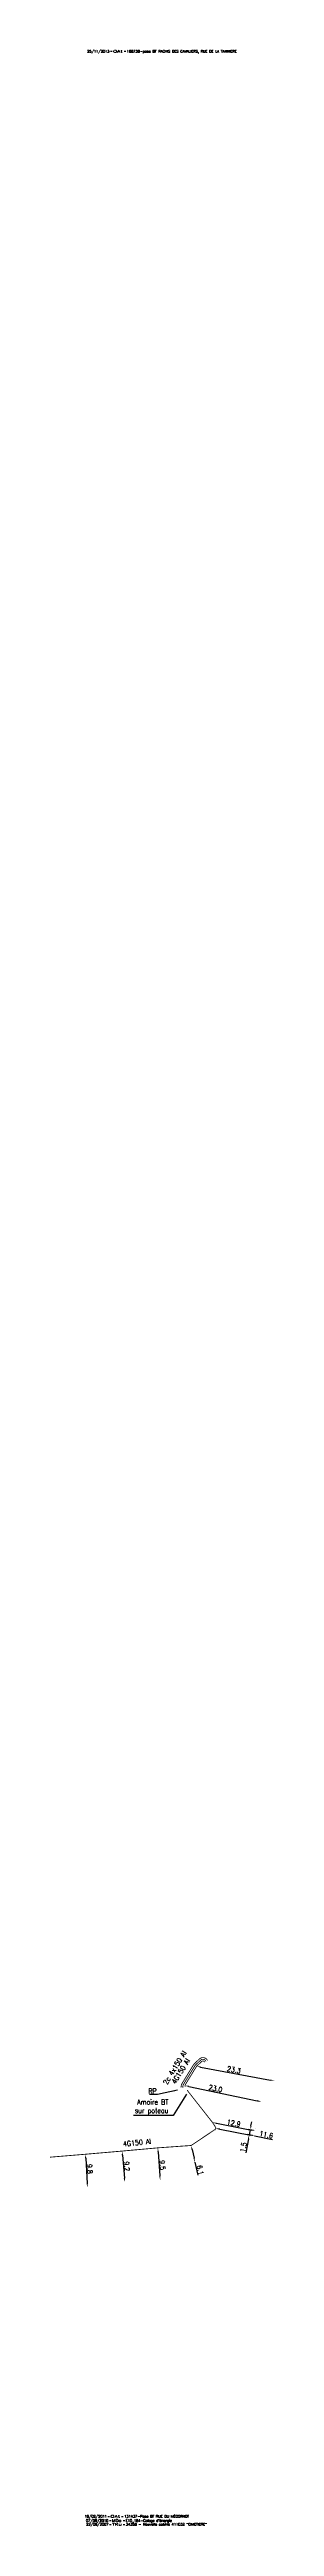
# Model space of a CAD drawing. Header units: millimetres. Extents: x 173000 to 173998, y 130000 to 131000.
# Drawn here: x 173000 to 173066, y 130010 to 130740 of the extents above; entities that cross this region are included whole.
import ezdxf
from ezdxf.enums import TextEntityAlignment as Align

# ---------------------------------------------------------------- set-up
doc = ezdxf.new("R2010")
doc.units = ezdxf.units.MM
doc.header["$PDMODE"] = 34
doc.linetypes.add('B_ST_Al', pattern=[2000, 1000, 1000])
doc.layers.get('0').update_dxf_attribs({"linetype": 'CONTINUOUS'})
doc.layers.get('Defpoints').update_dxf_attribs({"linetype": 'CONTINUOUS'})
doc.layers.add('B_100', color=3, linetype='CONTINUOUS')
doc.layers.add('B_110', color=1, linetype='CONTINUOUS')
doc.layers.add('B_910', color=7, linetype='CONTINUOUS', plot=False)
doc.styles.get("Standard").update_dxf_attribs({"font": 'romans.shx', "width": 0.85})
doc.dimstyles.get("Standard").update_dxf_attribs({"dimtxt": 1.5, "dimasz": 1.2, "dimexe": 0.625, "dimexo": 0.625, "dimgap": 0.25, "dimtad": 1, "dimdec": 1, "dimzin": 0, "dimdsep": 46, "dimtxsty": 'Standard', "dimcen": -0.5, "dimadec": 0, "dimazin": 0, "dimtfac": 1, "dimtdec": 1, "dimtmove": 0, "dimatfit": 3, "dimfxl": 1, "dimtolj": 1, "dimtzin": 0, "dimarcsym": 0})

# ---------------------------------------------------------------- blocks, each defined once
blk = doc.blocks.new('GIS_MODF')
at = {"color": 0, "linetype": 'Continuous', "flags": 128}
for points in [[(-2.26, -0.01), (-1.76, -0.01)], [(1.76, -0.01), (2.26, -0.01)]]:
    blk.add_lwpolyline(points, dxfattribs=at)
at = {"color": 0, "linetype": 'Continuous'}
blk.add_attdef('DATE', text='', height=0.75, dxfattribs=at).set_placement((-2.58, -0.39), align=Align.RIGHT)
at = {"color": 0, "linetype": 'Continuous', "width": 3.590909}
blk.add_attdef('USER', text='', height=0.75, dxfattribs=at).set_placement((-1.52, -0.39), (1.31, -0.39), align=Align.FIT)
at = {"color": 0, "linetype": 'Continuous'}
blk.add_attdef('DESC', (2.53, -0.39), '', height=0.75, dxfattribs=at)
blk = doc.blocks.new('*D109')
at = {"layer": 'B_110', "color": 0, "linetype": 'Continuous', "lineweight": -2}
blk.add_line((173044.3, 130145.39), (173064.85, 130141.53), dxfattribs=at)
at = {"layer": 'B_110', "color": 0, "linetype": 'Continuous'}
for points in [[(173044.34, 130145.59), (173044.27, 130145.19), (173043.13, 130145.61)], [(173064.88, 130141.73), (173064.81, 130141.34), (173066.02, 130141.31)]]:
    blk.add_solid(points, dxfattribs=at)
at = {"layer": 'Defpoints', "color": 0, "linetype": 'Continuous'}
for p in [(173043.13, 130145.61), (173066.02, 130141.31), (173066.02, 130141.31)]:
    blk.add_point(p, dxfattribs=at)
at = {"layer": 'B_110', "color": 0, "linetype": 'Continuous', "insert": (173054.11, 130144.57), "char_height": 1.5, "attachment_point": 5, "rotation": 349.3641}
blk.add_mtext('\\A1;23.3', dxfattribs=at)
blk = doc.blocks.new('*D110')
at = {"layer": 'B_110', "color": 0, "linetype": 'Continuous', "lineweight": -2}
blk.add_line((173040.83, 130139.69), (173060.99, 130135.44), dxfattribs=at)
at = {"layer": 'B_110', "color": 0, "linetype": 'Continuous'}
for points in [[(173040.87, 130139.89), (173040.79, 130139.5), (173039.66, 130139.94)], [(173061.03, 130135.64), (173060.95, 130135.24), (173062.16, 130135.19)]]:
    blk.add_solid(points, dxfattribs=at)
at = {"layer": 'Defpoints', "color": 0, "linetype": 'Continuous'}
for p in [(173039.66, 130139.94), (173062.16, 130135.19), (173062.16, 130135.19)]:
    blk.add_point(p, dxfattribs=at)
at = {"layer": 'B_110', "color": 0, "linetype": 'Continuous', "insert": (173048.7, 130139.06), "char_height": 1.5, "attachment_point": 5, "rotation": 348.0802}
blk.add_mtext('\\A1;23.0', dxfattribs=at)
blk = doc.blocks.new('*D111')
at = {"layer": 'B_110', "color": 0, "linetype": 'Continuous', "lineweight": -2}
for p, q in [((173048.63, 130126.71), (173048.63, 130126.7)), ((173049.93, 130127.09), (173059, 130125.32)), ((173060.18, 130125.1), (173065.48, 130124.07))]:
    blk.add_line(p, q, dxfattribs=at)
at = {"layer": 'B_110', "color": 0, "linetype": 'Continuous'}
for points in [[(173049.97, 130127.28), (173049.89, 130126.89), (173048.75, 130127.32)], [(173059.04, 130125.52), (173058.96, 130125.13), (173060.18, 130125.1)]]:
    blk.add_solid(points, dxfattribs=at)
at = {"layer": 'Defpoints', "color": 0, "linetype": 'Continuous'}
for p in [(173048.75, 130127.33), (173060.18, 130125.1), (173060.18, 130125.1)]:
    blk.add_point(p, dxfattribs=at)
at = {"layer": 'B_110', "color": 0, "linetype": 'Continuous', "insert": (173063.61, 130125.45), "char_height": 1.5, "attachment_point": 5, "rotation": 349.00256}
blk.add_mtext('\\A1;11.6', dxfattribs=at)
blk = doc.blocks.new('*D112')
at = {"layer": 'B_110', "color": 0, "linetype": 'Continuous', "lineweight": -2}
for p, q in [((173059.56, 130125.22), (173058, 130125.52)), ((173059.86, 130126.72), (173058.29, 130127.02)), ((173058.91, 130126.9), (173058.61, 130125.4)), ((173059.13, 130128.08), (173059.36, 130129.26)), ((173058.38, 130124.22), (173057.59, 130120.11))]:
    blk.add_line(p, q, dxfattribs=at)
at = {"layer": 'B_110', "color": 0, "linetype": 'Continuous'}
for points in [[(173058.19, 130124.26), (173058.58, 130124.18), (173058.61, 130125.4)], [(173058.94, 130128.12), (173059.33, 130128.04), (173058.91, 130126.9)]]:
    blk.add_solid(points, dxfattribs=at)
at = {"layer": 'Defpoints', "color": 0, "linetype": 'Continuous'}
for p in [(173058.61, 130125.4), (173060.18, 130125.1), (173060.47, 130126.6)]:
    blk.add_point(p, dxfattribs=at)
at = {"layer": 'B_110', "color": 0, "linetype": 'Continuous', "insert": (173056.89, 130121.77), "char_height": 1.5, "attachment_point": 5, "rotation": 79.00178}
blk.add_mtext('\\A1;1.5', dxfattribs=at)
blk = doc.blocks.new('*D113')
at = {"layer": 'B_110', "color": 0, "linetype": 'Continuous', "lineweight": -2}
for p, q in [((173048.99, 130128.83), (173059.29, 130126.83)), ((173060.59, 130127.21), (173060.59, 130127.21))]:
    blk.add_line(p, q, dxfattribs=at)
at = {"layer": 'B_110', "color": 0, "linetype": 'Continuous'}
for points in [[(173049.02, 130129.03), (173048.95, 130128.63), (173047.81, 130129.06)], [(173059.33, 130127.02), (173059.26, 130126.63), (173060.47, 130126.6)]]:
    blk.add_solid(points, dxfattribs=at)
at = {"layer": 'Defpoints', "color": 0, "linetype": 'Continuous'}
for p in [(173047.81, 130129.06), (173060.47, 130126.6), (173060.47, 130126.6)]:
    blk.add_point(p, dxfattribs=at)
at = {"layer": 'B_110', "color": 0, "linetype": 'Continuous', "insert": (173054.06, 130128.86), "char_height": 1.5, "attachment_point": 5, "rotation": 349.00178}
blk.add_mtext('\\A1;12.9', dxfattribs=at)
blk = doc.blocks.new('*D114')
at = {"layer": 'B_110', "color": 0, "linetype": 'Continuous', "lineweight": -2}
for p, q in [((173041.8, 130121.11), (173042.38, 130118.53)), ((173042.65, 130117.36), (173043.52, 130113.51))]:
    blk.add_line(p, q, dxfattribs=at)
at = {"layer": 'B_110', "color": 0, "linetype": 'Continuous'}
for points in [[(173041.99, 130121.15), (173041.6, 130121.06), (173041.53, 130122.28)], [(173042.58, 130118.57), (173042.19, 130118.48), (173042.65, 130117.36)]]:
    blk.add_solid(points, dxfattribs=at)
at = {"layer": 'Defpoints', "color": 0, "linetype": 'Continuous'}
for p in [(173041.53, 130122.28), (173042.65, 130117.36), (173042.65, 130117.36)]:
    blk.add_point(p, dxfattribs=at)
at = {"layer": 'B_110', "color": 0, "linetype": 'Continuous', "insert": (173044.2, 130115.07), "char_height": 1.5, "attachment_point": 5, "rotation": 282.79511}
blk.add_mtext('\\A1;6.1', dxfattribs=at)
blk = doc.blocks.new('*D115')
at = {"layer": 'B_110', "color": 0, "linetype": 'Continuous', "lineweight": -2}
blk.add_line((173031.8, 130120.42), (173032.32, 130113.34), dxfattribs=at)
at = {"layer": 'B_110', "color": 0, "linetype": 'Continuous'}
for points in [[(173032, 130120.44), (173031.6, 130120.41), (173031.71, 130121.62)], [(173032.52, 130113.35), (173032.12, 130113.33), (173032.41, 130112.14)]]:
    blk.add_solid(points, dxfattribs=at)
at = {"layer": 'Defpoints', "color": 0, "linetype": 'Continuous'}
for p in [(173031.71, 130121.62), (173032.41, 130112.14), (173032.41, 130112.14)]:
    blk.add_point(p, dxfattribs=at)
at = {"layer": 'B_110', "color": 0, "linetype": 'Continuous', "insert": (173033.09, 130116.5), "char_height": 1.5, "attachment_point": 5, "rotation": 274.22054}
blk.add_mtext('\\A1;9.5', dxfattribs=at)
blk = doc.blocks.new('*D116')
at = {"layer": 'B_110', "color": 0, "linetype": 'Continuous', "lineweight": -2}
for p, q in [((173020.58, 130120.58), (173020.58, 130120.58)), ((173021.3, 130119.44), (173021.88, 130112.66))]:
    blk.add_line(p, q, dxfattribs=at)
at = {"layer": 'B_110', "color": 0, "linetype": 'Continuous'}
for points in [[(173021.5, 130119.46), (173021.1, 130119.42), (173021.2, 130120.63)], [(173022.08, 130112.68), (173021.68, 130112.65), (173021.98, 130111.47)]]:
    blk.add_solid(points, dxfattribs=at)
at = {"layer": 'Defpoints', "color": 0, "linetype": 'Continuous'}
for p in [(173021.2, 130120.63), (173021.98, 130111.47), (173021.98, 130111.47)]:
    blk.add_point(p, dxfattribs=at)
at = {"layer": 'B_110', "color": 0, "linetype": 'Continuous', "insert": (173022.59, 130116.14), "char_height": 1.5, "attachment_point": 5, "rotation": 274.89829}
blk.add_mtext('\\A1;9.2', dxfattribs=at)
blk = doc.blocks.new('*D117')
at = {"layer": 'B_110', "color": 0, "linetype": 'Continuous', "lineweight": -2}
blk.add_line((173010.5, 130118.5), (173010.95, 130111.11), dxfattribs=at)
at = {"layer": 'B_110', "color": 0, "linetype": 'Continuous'}
for points in [[(173010.7, 130118.51), (173010.3, 130118.49), (173010.42, 130119.7)], [(173011.15, 130111.12), (173010.75, 130111.1), (173011.02, 130109.91)]]:
    blk.add_solid(points, dxfattribs=at)
at = {"layer": 'Defpoints', "color": 0, "linetype": 'Continuous'}
for p in [(173010.42, 130119.7), (173011.02, 130109.91), (173011.02, 130109.91)]:
    blk.add_point(p, dxfattribs=at)
at = {"layer": 'B_110', "color": 0, "linetype": 'Continuous', "insert": (173011.69, 130115.37), "char_height": 1.5, "attachment_point": 5, "rotation": 273.47953}
blk.add_mtext('\\A1;9.8', dxfattribs=at)

msp = doc.modelspace()

# ---------------------------------------------------------------- linework, layer by layer
at = {"layer": 'B_100', "linetype": 'B_ST_Al', "const_width": 0.25, "flags": 128}
for points in [[(173046.34, 130147.32), (173046.29, 130147.41, 0.482545), (173043.97, 130147.76), (173042.5, 130146.39, 0.068466), (173042.24, 130146.08), (173038.9, 130140.62, 0.147356), (173038.56, 130139.32, 0.225725)], [(173045.91, 130147.07), (173045.86, 130147.16, 0.482545), (173044.31, 130147.39), (173042.84, 130146.03, 0.068466), (173042.66, 130145.81), (173039.32, 130140.35, 0.169091), (173039.08, 130139.32, 0.227474)]]:
    msp.add_lwpolyline(points, format="xyb", dxfattribs=at)
at = {"layer": 'B_110', "linetype": 'B_ST_Al', "const_width": 0.25, "flags": 128}
for points in [[(173045.47, 130146.82), (173045.42, 130146.91, 0.482545), (173044.65, 130147.03), (173043.18, 130145.66, 0.068466), (173043.09, 130145.55), (173039.79, 130140.16, 0.240472), (173039.76, 130139.71), (173039.8, 130139.61)], [(173040.34, 130138.57), (173047.81, 130129.06, -0.035466), (173047.81, 130129.06), (173048.7, 130127.67, -0.407604), (173048.55, 130126.98), (173041.64, 130122.35, -0.13078), (173041.4, 130122.27), (173031.74, 130121.58, -0.023449), (173031.69, 130121.58), (173021.2, 130120.63), (173010.42, 130119.7), (173000, 130118.83)]]:
    msp.add_lwpolyline(points, format="xyb", dxfattribs=at)

# ---------------------------------------------------------------- block references
at = {"layer": 'B_910'}
ref = msp.add_blockref('GIS_MODF', (173020.07, 130739.05), dxfattribs=at)
ref.add_attrib('DATE', '25/11/2013', dxfattribs={"layer": '0', "color": 0, "linetype": 'Continuous', "height": 0.75}).set_placement((173017.48, 130738.66), align=Align.RIGHT)
ref.add_attrib('USER', 'OAt', dxfattribs={"layer": '0', "color": 0, "linetype": 'Continuous', "height": 0.75, "width": 1.58}).set_placement((173018.55, 130738.66), (173021.37, 130738.66), align=Align.FIT)
ref.add_attrib('DESC', '168738-pose BT PACHIS DES CAVALIERS, RUE DE LA TANNIERE', (173022.59, 130738.66), dxfattribs={"layer": '0', "color": 0, "linetype": 'Continuous', "height": 0.75})
ref = msp.add_blockref('GIS_MODF', (173019.3, 130013.06), dxfattribs=at)
ref.add_attrib('DATE', '16/02/2011', dxfattribs={"layer": '0', "color": 0, "linetype": 'Continuous', "height": 0.75}).set_placement((173016.72, 130012.67), align=Align.RIGHT)
ref.add_attrib('USER', 'OAt', dxfattribs={"layer": '0', "color": 0, "linetype": 'Continuous', "height": 0.75, "width": 1.58}).set_placement((173017.78, 130012.67), (173020.61, 130012.67), align=Align.FIT)
ref.add_attrib('DESC', '131437-Pose BT RUE DU MÉGORNOT ', (173021.83, 130012.67), dxfattribs={"layer": '0', "color": 0, "linetype": 'Continuous', "height": 0.75})
ref = msp.add_blockref('GIS_MODF', (173019.72, 130011.82), dxfattribs=at)
ref.add_attrib('DATE', '07/09/2010', dxfattribs={"layer": '0', "color": 0, "linetype": 'Continuous', "height": 0.75}).set_placement((173017.14, 130011.43), align=Align.RIGHT)
ref.add_attrib('USER', 'MDa', dxfattribs={"layer": '0', "color": 0, "linetype": 'Continuous', "height": 0.75, "width": 1.316667}).set_placement((173018.2, 130011.43), (173021.02, 130011.43), align=Align.FIT)
ref.add_attrib('DESC', "E10_164-Calage d'énergie", (173022.25, 130011.43), dxfattribs={"layer": '0', "color": 0, "linetype": 'Continuous', "height": 0.75})
ref = msp.add_blockref('GIS_MODF', (173019.8, 130010.71), dxfattribs=at)
ref.add_attrib('DATE', '22/06/2007', dxfattribs={"layer": '0', "color": 0, "linetype": 'Continuous', "height": 0.75}).set_placement((173017.21, 130010.33), align=Align.RIGHT)
ref.add_attrib('USER', 'TKu', dxfattribs={"layer": '0', "color": 0, "linetype": 'Continuous', "height": 0.75, "width": 1.519231}).set_placement((173018.28, 130010.33), (173021.1, 130010.33), align=Align.FIT)
ref.add_attrib('DESC', '34358 - Nouvelle cabine 411032 "CIMETIERE"', (173022.32, 130010.33), dxfattribs={"layer": '0', "color": 0, "linetype": 'Continuous', "height": 0.75})

# ---------------------------------------------------------------- texts
at = {"layer": 'B_100', "linetype": 'B_ST_Al', "width": 0.85}
msp.add_text('2c 4x150 Al', height=1.5, rotation=58.56014, dxfattribs=at).set_placement((173036.7, 130145.19), align=Align.MIDDLE)
at = {"layer": 'B_100', "linetype": 'Continuous', "insert": (173031.36, 130138.3), "char_height": 1.5, "attachment_point": 6}
msp.add_mtext('RP', dxfattribs=at)
at = {"layer": 'B_110', "linetype": 'B_ST_Al', "width": 0.85}
for rotation, p in [(58.56014, (173038.47, 130144.17)), (5.81638, (173025.59, 130123.12))]:
    msp.add_text('4G150 Al', height=1.5, rotation=rotation, dxfattribs=at).set_placement(p, align=Align.MIDDLE)
at = {"layer": 'B_110', "linetype": 'Continuous', "insert": (173034.82, 130133.57), "char_height": 1.5, "attachment_point": 6}
msp.add_mtext('Amoire BT\\Psur poteau ', dxfattribs=at)

# ---------------------------------------------------------------- dimensions: what is measured, and where the dimension line sits
at = {"layer": 'B_110', "linetype": 'Continuous'}
for base, p1, p2, angle, picture, middle in [((173062.16, 130135.19), (173039.66, 130139.94), (173062.16, 130135.19), 168.0802, '*D110', (173048.5, 130138.08)), ((173066.02, 130141.31), (173043.13, 130145.61), (173066.02, 130141.31), 169.3641, '*D109', (173053.92, 130143.59)), ((173060.47, 130126.6), (173047.81, 130129.06), (173060.47, 130126.6), 169.00178, '*D113', (173053.86, 130127.88)), ((173060.18, 130125.1), (173048.75, 130127.33), (173060.18, 130125.1), 169.00256, '*D111', (173063.42, 130124.47)), ((173058.61, 130125.4), (173060.47, 130126.6), (173060.18, 130125.1), 79.00178, '*D112', (173057.87, 130121.58)), ((173011.02, 130109.91), (173010.42, 130119.7), (173011.02, 130109.91), 93.47953, '*D117', (173010.69, 130115.31)), ((173032.41, 130112.14), (173031.71, 130121.62), (173032.41, 130112.14), 94.22054, '*D115', (173032.09, 130116.42))]:
    dim = msp.add_linear_dim(base=base, p1=p1, p2=p2, angle=angle, dimstyle='Standard', dxfattribs=at)
    dim.commit()
    dim.dimension.update_dxf_attribs({"geometry": picture, "text_midpoint": middle, "dimtype": 160})
dim = msp.add_linear_dim(base=(173021.98, 130111.47), p1=(173021.2, 130120.63), p2=(173021.98, 130111.47), angle=94.89829, dimstyle='Standard', dxfattribs=at)
dim.commit()
dim.dimension.update_dxf_attribs({"geometry": '*D116', "text_midpoint": (173022.59, 130116.14)})
dim = msp.add_linear_dim(base=(173042.65, 130117.36), p1=(173041.53, 130122.28), p2=(173042.65, 130117.36), angle=102.79511, text='6.1', dimstyle='Standard', dxfattribs=at)
dim.commit()
dim.dimension.update_dxf_attribs({"geometry": '*D114', "text_midpoint": (173043.22, 130114.85), "dimtype": 160})

# ---------------------------------------------------------------- leaders
at = {"layer": 'B_100', "linetype": 'Continuous', "annotation_type": 0, "has_hookline": 1, "hookline_direction": 1, "text_width": 2.12}
msp.add_leader([(173037.52, 130138.58), (173031.61, 130137.3)], dimstyle='Standard', dxfattribs=at)
at = {"layer": 'B_110', "linetype": 'Continuous', "annotation_type": 0, "has_hookline": 1, "hookline_direction": 1, "text_width": 10.26}
msp.add_leader([(173040.12, 130137.44), (173036.27, 130131.07), (173035.07, 130131.07)], dimstyle='Standard', dxfattribs=at)

doc.saveas('drawing.dxf')
